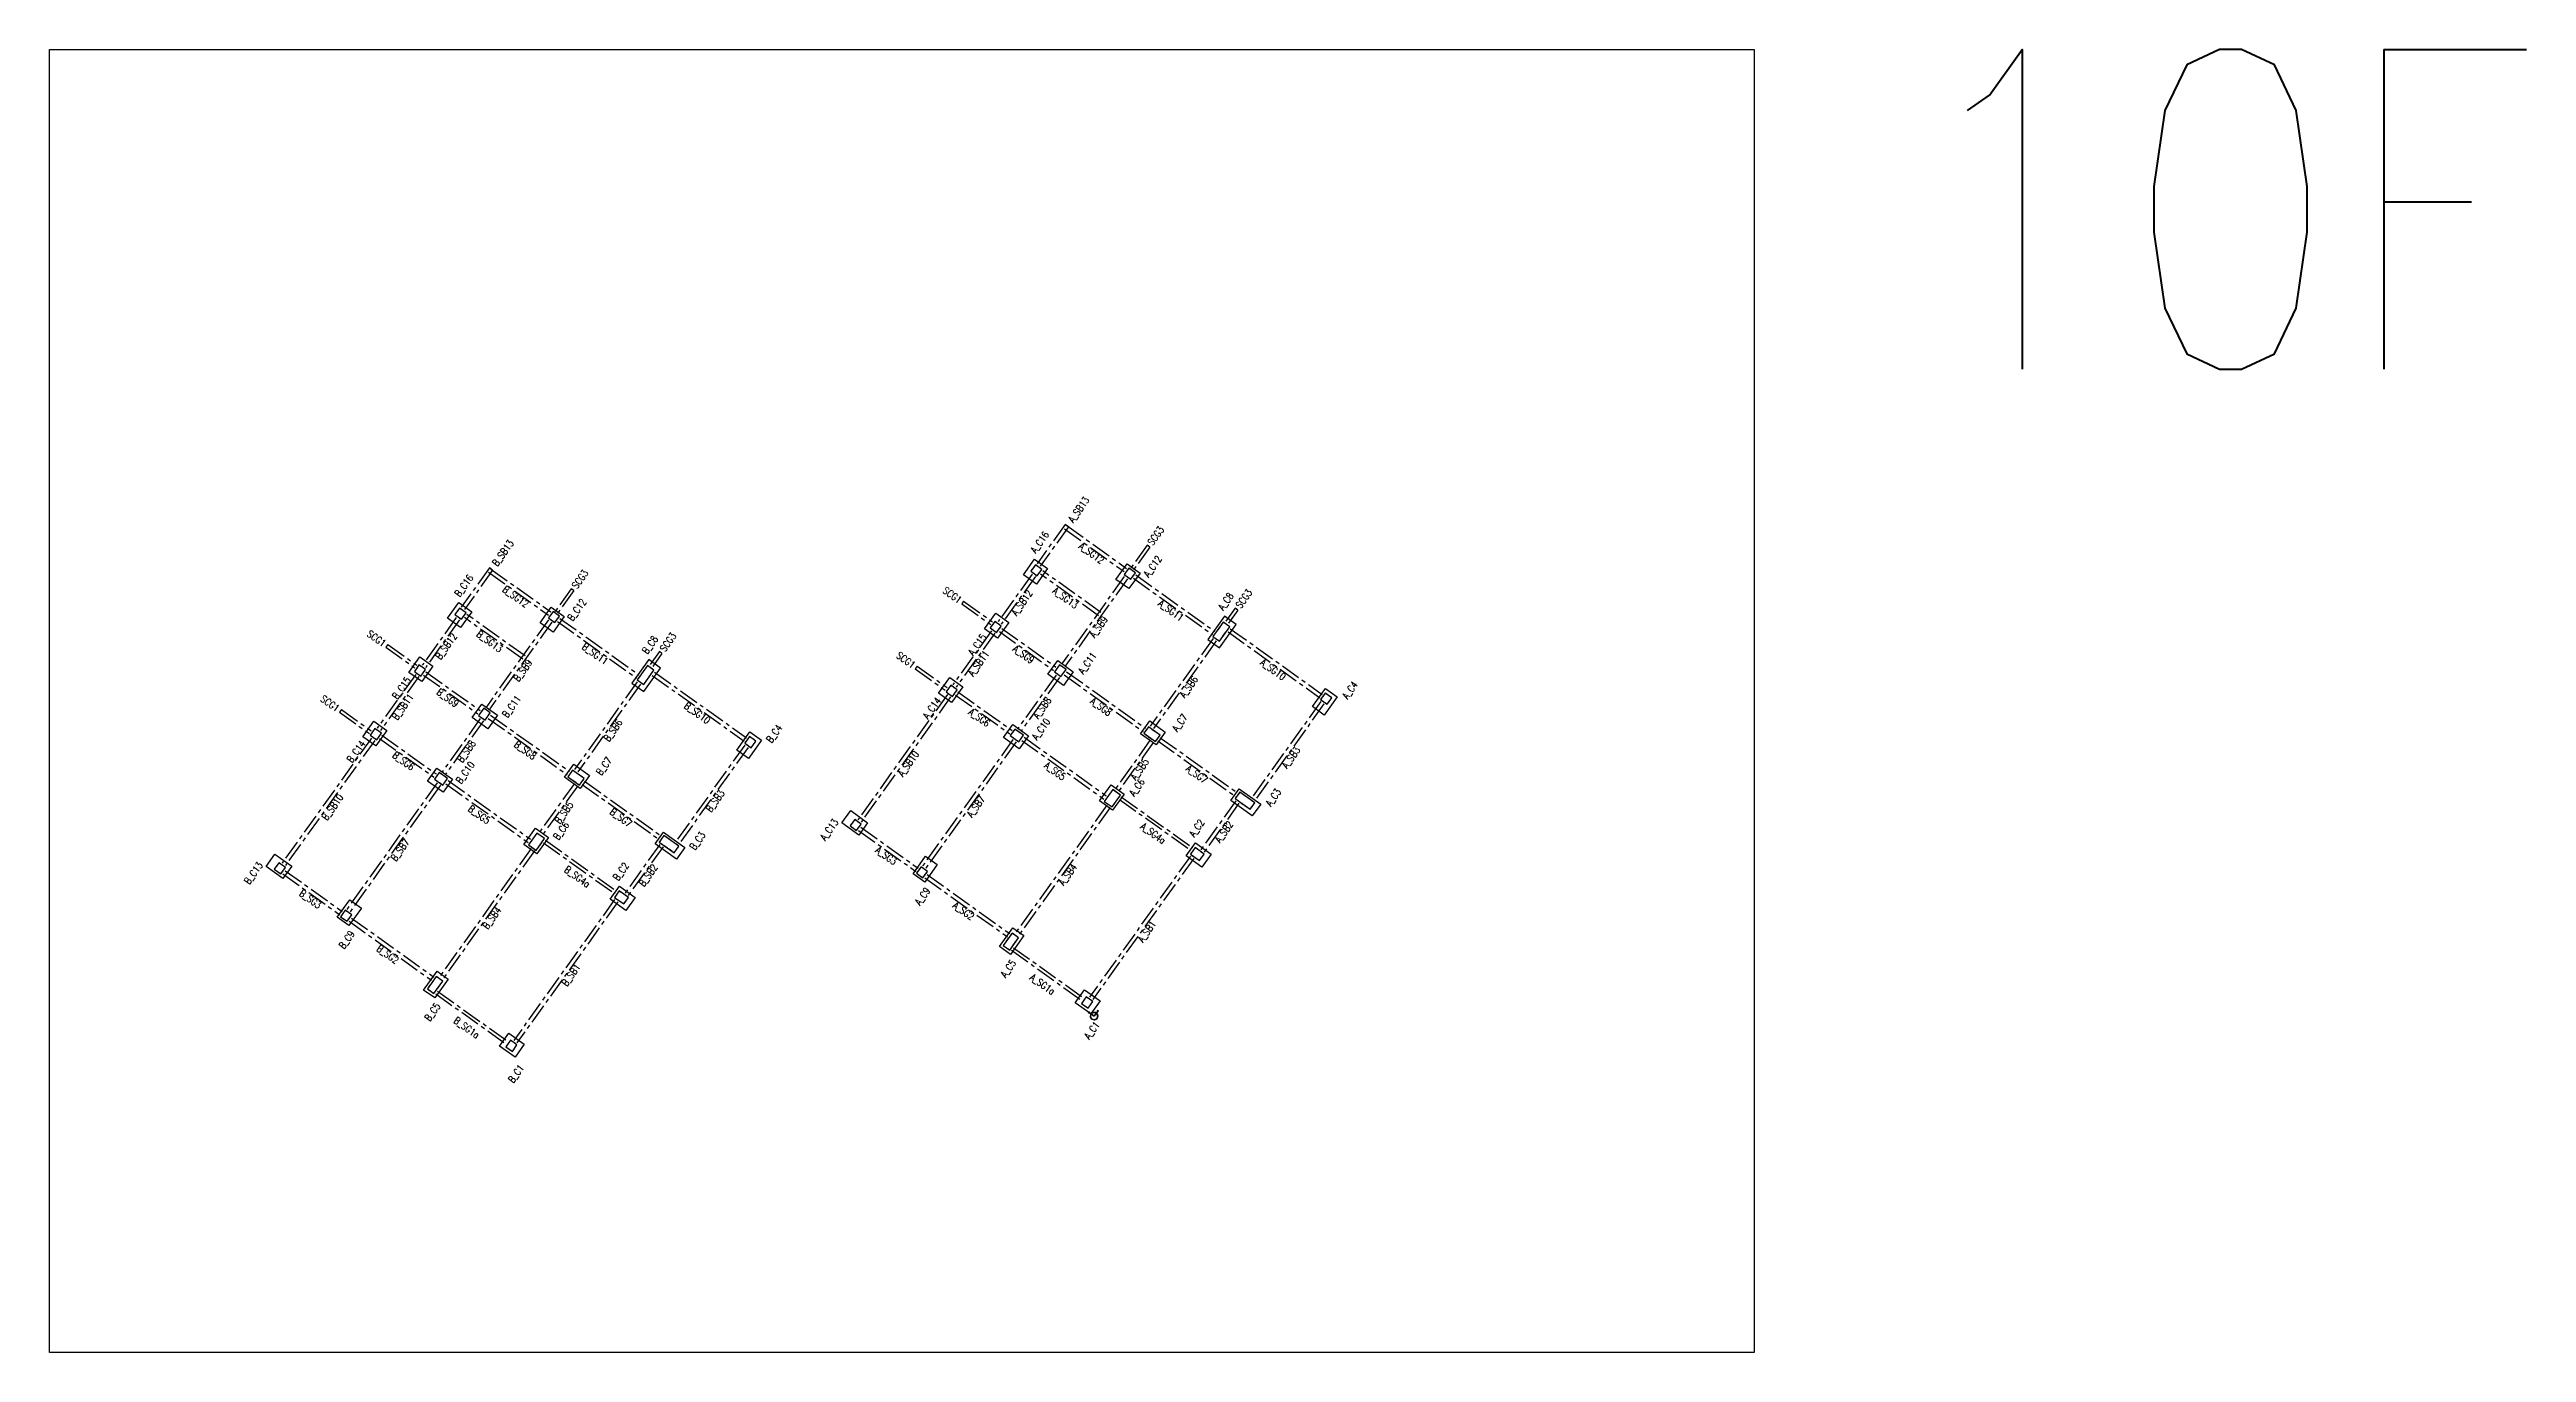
# Model space of a CAD drawing. Header units: millimetres. Extents: x 39613 to 69886, y 27475 to 191272.
# Drawn here: x 50002 to 65498, y 119029 to 127184 of the extents above; entities that cross this region are included whole.
import ezdxf
from ezdxf.enums import TextEntityAlignment as Align

# ---------------------------------------------------------------- set-up
doc = ezdxf.new("R2010")
doc.units = ezdxf.units.MM
doc.header["$LTSCALE"] = 100
doc.header["$MEASUREMENT"] = 0
doc.linetypes.add('CENTER', pattern=[2, 1.25, -0.25, 0.25, -0.25])
doc.linetypes.add('HIDDEN', pattern=[0.375, 0.25, -0.125])
for name, color, linetype in [('TC-COLUMN', 1, 'Continuous'), ('TC-TB', 2, 'Continuous'), ('TC-TC', 4, 'Continuous'), ('TC-虛鋼柱', 4, 'HIDDEN'), ('TC-鋼柱', 11, 'Continuous'), ('TC-鋼粱', 183, 'CENTER')]:
    doc.layers.add(name, color=color, linetype=linetype)
doc.styles.get("Standard").update_dxf_attribs({"font": 'txt.shx', "width": 0.8, "bigfont": 'ae.shx'})

msp = doc.modelspace()

# ---------------------------------------------------------------- texts
at = {"layer": 'Defpoints', "color": 3, "width": 0.8}
msp.add_text('10F', height=2000, rotation=360, dxfattribs=at).set_placement((61589.25, 127184.24), align=Align.TOP_LEFT)
at = {"layer": 'TC-TB', "width": 0.8}
for s, rotation, p in [('A_SB13', 54.440027, (56440.49, 124304.41)), ('SCG3', 54.439959, (56922.97, 124140.66)), ('B_SB13', 54.440027, (52838.04, 124032.52)), ('A_SG12', 324, (56520.73, 124031.89)), ('B_SG12', 324, (52918.28, 123760)), ('SCG3', 54.439959, (53320.52, 123868.77)), ('SCG1', 324.440027, (55649.56, 123769.79)), ('A_SB12', 54.440027, (56084.87, 123720.97)), ('A_SG13', 324, (56357.4, 123751.65)), ('A_SG11', 324, (57017.64, 123673.59)), ('SCG3', 54.439959, (57473.95, 123746.78)), ('SCG1', 324.440027, (52047.11, 123497.9)), ('B_SB12', 54.440027, (52482.42, 123449.08)), ('B_SG13', 324, (52754.95, 123479.76)), ('SCG3', 54.439959, (53871.5, 123474.89)), ('A_SB9', 54.440027, (56564.46, 123570.38)), ('B_SB9', 54.440027, (52962.01, 123298.49)), ('B_SG11', 324, (53415.19, 123401.71)), ('SCG1', 324.440027, (55358.75, 123362.99)), ('A_SB11', 54.440027, (55813.88, 123341.9)), ('A_SG9', 324, (56095.6, 123398.53)), ('A_SG10', 324, (57656.27, 123303.28)), ('A_SB6', 54.440027, (57128.61, 123194.93)), ('SCG1', 324.440027, (51756.3, 123091.1)), ('B_SB11', 54.440027, (52211.43, 123070.01)), ('B_SG9', 324, (52493.15, 123126.64)), ('B_SG10', 324, (54053.82, 123031.39)), ('A_SG6', 324, (55818.89, 123003.28)), ('A_SB8', 54.440027, (56211.2, 123063.95)), ('A_SG8', 324, (56580.3, 123070.62)), ('B_SB6', 54.440027, (53526.16, 122923.04)), ('B_SG6', 324, (52216.44, 122731.39)), ('B_SB8', 54.440027, (52608.75, 122792.06)), ('B_SG8', 324, (52977.85, 122798.73)), ('A_SB10', 54.440027, (55374.4, 122714.23)), ('A_SB5', 54.440027, (56821.8, 122679.79)), ('A_SB3', 54.440027, (57768.66, 122752.83)), ('A_SG5', 324, (56292.43, 122667.94)), ('A_SG7', 324, (57179.36, 122648.68)), ('B_SB10', 54.440027, (51771.95, 122442.34)), ('B_SG5', 324, (52689.98, 122396.05)), ('B_SB5', 54.440027, (53219.35, 122407.9)), ('B_SG7', 324, (53576.91, 122376.79)), ('B_SB3', 54.440027, (54166.21, 122480.94)), ('A_SB7', 54.440027, (55796.91, 122446.03)), ('A_SG4a', 324, (56906.1, 122278.41)), ('A_SB2', 54.440027, (57349.04, 122287.6)), ('B_SB7', 54.440027, (52194.46, 122174.14)), ('A_SG3', 324, (55236.2, 122138.58)), ('B_SG4a', 324, (53303.65, 122006.52)), ('B_SB2', 54.440027, (53746.59, 122015.71)), ('A_SB4', 54.440027, (56371.55, 122020.73)), ('B_SG3', 324, (51633.75, 121866.69)), ('B_SB4', 54.440027, (52769.1, 121748.84)), ('A_SG2', 324, (55720.03, 121792.7)), ('A_SB1', 54.440027, (56866.34, 121663.95)), ('B_SG2', 324, (52117.58, 121520.81)), ('B_SB1', 54.440027, (53263.89, 121392.06)), ('A_SG1a', 324, (56213.94, 121333.78)), ('B_SG1a', 324, (52611.49, 121061.89))]:
    msp.add_text(s, height=45, rotation=rotation, dxfattribs=at).set_placement(p, align=Align.MIDDLE_CENTER)
at = {"layer": 'TC-TC', "width": 0.8}
for s, p in [('A_C16', (56196.3, 124100.38)), ('A_C12', (56902.89, 123949.23)), ('B_C16', (52593.85, 123828.49)), ('B_C12', (53300.44, 123677.34)), ('A_C8', (57360.44, 123729.88)), ('B_C8', (53757.99, 123457.99)), ('A_C15', (55805.52, 123459.16)), ('A_C11', (56494.43, 123343.84)), ('B_C15', (52203.07, 123187.27)), ('A_C4', (58137.58, 123174.32)), ('B_C11', (52891.98, 123071.96)), ('A_C14', (55521.68, 123062.12)), ('B_C4', (54535.13, 122902.43)), ('A_C10', (56204.51, 122930.55)), ('A_C7', (57072.72, 122970.6)), ('B_C14', (51919.23, 122790.23)), ('B_C7', (53470.27, 122698.71)), ('B_C10', (52602.06, 122658.66)), ('A_C6', (56804.49, 122566.17)), ('A_C3', (57657.88, 122503.28)), ('B_C6', (53202.04, 122294.28)), ('B_C3', (54055.43, 122231.39)), ('A_C13', (54879.51, 122301.38)), ('A_C2', (57178.43, 122311.14)), ('B_C13', (51277.06, 122029.49)), ('B_C2', (53575.98, 122039.25)), ('A_C9', (55462.94, 121884.29)), ('B_C9', (51860.49, 121612.4)), ('A_C5', (55999.62, 121431.67)), ('B_C5', (52397.17, 121159.78)), ('A_C1', (56522.63, 121045.49)), ('B_C1', (52920.18, 120773.6))]:
    msp.add_text(s, height=45, rotation=54.440027, dxfattribs=at).set_placement(p, align=Align.MIDDLE_CENTER)

# ---------------------------------------------------------------- blocks, each defined once
blk = doc.blocks.new('origin')
at = {"color": 3, "lineweight": 35}
blk.add_line((0, 0), (0, 39), dxfattribs=at)
at = {"color": 1, "lineweight": 35}
blk.add_line((0, 0), (39, 0), dxfattribs=at)
at = {"color": 7, "lineweight": 35, "true_color": 0xffffff}
blk.add_lwpolyline([(0, 24), (-18, 15), (-24, 0), (-18, -15), (-4, -23), (13, -19), (22, -7), (23, 6), (15, 18), (0, 24)], dxfattribs=at)
at = {"color": 3, "lineweight": 35}
blk.add_lwpolyline([(0, 44), (-3, 39), (3, 39)], close=True, dxfattribs=at)
at = {"color": 1, "lineweight": 35}
blk.add_lwpolyline([(44, 0), (39, 3), (39, -3)], close=True, dxfattribs=at)

# ---------------------------------------------------------------- linework, layer by layer
at = {"layer": 'Defpoints'}
msp.add_lwpolyline([(60666.19, 127184.24), (60666.19, 119028.87), (50001.56, 119028.87), (50001.56, 127184.24)], close=True, dxfattribs=at)
at = {"layer": 'TC-COLUMN'}
for points in [[(56093.92, 123896.98), (56163.71, 123994.6), (56245.06, 123936.45), (56175.27, 123838.83)], [(56672.69, 123867.95), (56742.48, 123965.57), (56823.83, 123907.41), (56754.04, 123809.79)], [(52491.47, 123625.09), (52561.26, 123722.71), (52642.61, 123664.56), (52572.82, 123566.94)], [(53070.24, 123596.06), (53140.03, 123693.68), (53221.38, 123635.52), (53151.59, 123537.9)], [(55851.47, 123557.84), (55921.26, 123655.46), (56002.61, 123597.31), (55932.82, 123499.68)], [(57247.88, 123490.74), (57321.1, 123438.4), (57425.77, 123584.83), (57352.55, 123637.17)], [(52249.02, 123285.95), (52318.81, 123383.57), (52400.16, 123325.42), (52330.37, 123227.79)], [(53645.43, 123218.85), (53718.65, 123166.51), (53823.32, 123312.94), (53750.11, 123365.28)], [(56309.02, 123359.61), (56406.64, 123289.82), (56345.58, 123204.41), (56247.96, 123274.19)], [(55563.57, 123155.1), (55633.36, 123252.73), (55714.71, 123194.57), (55644.92, 123096.95)], [(52706.57, 123087.72), (52804.19, 123017.93), (52743.13, 122932.52), (52645.51, 123002.3)], [(57903.64, 123071.13), (57985.05, 123185.02), (58058.27, 123132.68), (57976.85, 123018.79)], [(51961.12, 122883.21), (52030.91, 122980.84), (52112.26, 122922.68), (52042.47, 122825.06)], [(54301.19, 122799.24), (54382.6, 122913.13), (54455.82, 122860.79), (54374.4, 122746.9)], [(56027.82, 122958.51), (56125.44, 122888.73), (56067.29, 122807.38), (55969.67, 122877.16)], [(56884.4, 122982.3), (56982.02, 122912.52), (56923.87, 122831.17), (56826.25, 122900.95)], [(52425.37, 122686.62), (52522.99, 122616.84), (52464.84, 122535.49), (52367.22, 122605.27)], [(53281.95, 122710.41), (53379.57, 122640.63), (53321.42, 122559.28), (53223.8, 122629.06)], [(56571.38, 122480.82), (56644.08, 122582.5), (56725.43, 122524.35), (56652.73, 122422.66)], [(55013.82, 122420.48), (55119.57, 122344.88), (55064.33, 122267.59), (54958.57, 122343.19)], [(57392.25, 122484.21), (57444.59, 122557.42), (57578.81, 122461.47), (57526.47, 122388.25)], [(52968.93, 122208.93), (53041.63, 122310.61), (53122.98, 122252.46), (53050.28, 122150.77)], [(53789.8, 122212.32), (53842.14, 122285.53), (53976.36, 122189.58), (53924.02, 122116.36)], [(51411.37, 122148.59), (51517.13, 122072.99), (51461.88, 121995.7), (51356.12, 122071.3)], [(55476.93, 121972.64), (55403.71, 122024.98), (55482.22, 122134.8), (55555.44, 122082.46)], [(57210, 122067.31), (57112.38, 122137.09), (57170.54, 122218.44), (57268.16, 122148.66)], [(51874.48, 121700.75), (51801.26, 121753.09), (51879.77, 121862.91), (51952.99, 121810.57)], [(53607.55, 121795.42), (53509.93, 121865.2), (53568.09, 121946.55), (53665.71, 121876.77)], [(55944.45, 121569.45), (56028.78, 121687.4), (56097.93, 121637.97), (56013.6, 121520.01)], [(52342, 121297.56), (52426.33, 121415.51), (52495.48, 121366.08), (52411.15, 121248.12)], [(56516.28, 121148.37), (56418.66, 121218.16), (56476.81, 121299.51), (56574.43, 121229.72)], [(52913.83, 120876.48), (52816.21, 120946.27), (52874.36, 121027.62), (52971.99, 120957.83)]]:
    msp.add_lwpolyline(points, close=True, dxfattribs=at)
at = {"layer": 'TC-虛鋼柱'}
for points in [[(56181.1, 123889.97), (56210.18, 123930.65), (56169.5, 123959.73), (56140.43, 123919.05)], [(56765.69, 123869.07), (56794.77, 123909.75), (56754.09, 123938.83), (56725.01, 123898.15)], [(52578.65, 123618.09), (52607.73, 123658.76), (52567.05, 123687.84), (52537.98, 123647.16)], [(53163.24, 123597.18), (53192.32, 123637.86), (53151.64, 123666.94), (53122.56, 123626.26)], [(55927.03, 123534.56), (55956.1, 123575.24), (55915.43, 123604.31), (55886.35, 123563.64)], [(57385.09, 123570.9), (57344.41, 123599.97), (57280.44, 123510.49), (57321.11, 123481.41)], [(52324.58, 123262.67), (52353.65, 123303.35), (52312.98, 123332.42), (52283.9, 123291.75)], [(53782.64, 123299.01), (53741.96, 123328.08), (53677.99, 123238.6), (53718.66, 123209.52)], [(55651.04, 123135.6), (55680.12, 123176.27), (55639.44, 123205.35), (55610.36, 123164.68)], [(56329.33, 123259.05), (56361.31, 123303.79), (56320.64, 123332.87), (56288.65, 123288.13)], [(52726.88, 122987.16), (52758.86, 123031.9), (52718.19, 123060.98), (52686.2, 123016.24)], [(57994.32, 123086.2), (58023.39, 123126.88), (57982.72, 123155.96), (57953.64, 123115.28)], [(52048.59, 122863.71), (52077.67, 122904.38), (52036.99, 122933.46), (52007.91, 122892.79)], [(56065.27, 122851.84), (56094.35, 122892.52), (56041.47, 122930.32), (56012.39, 122889.64)], [(56920.39, 122852.09), (56949.46, 122892.77), (56876.25, 122945.11), (56847.17, 122904.43)], [(54391.87, 122814.31), (54420.94, 122854.99), (54380.27, 122884.07), (54351.19, 122843.39)], [(52462.82, 122579.95), (52491.9, 122620.63), (52439.02, 122658.43), (52409.94, 122617.75)], [(53317.94, 122580.2), (53347.01, 122620.88), (53273.8, 122673.22), (53244.72, 122632.54)], [(56649.25, 122443.59), (56701.59, 122516.8), (56652.78, 122551.7), (56600.44, 122478.48)], [(57512.55, 122428.94), (57541.63, 122469.61), (57448.07, 122536.49), (57419, 122495.81)], [(53046.81, 122171.7), (53099.14, 122244.91), (53050.33, 122279.81), (52997.99, 122206.59)], [(55050.68, 122295.79), (55079.76, 122336.46), (55039.08, 122365.54), (55010, 122324.87)], [(53910.1, 122157.05), (53939.18, 122197.72), (53845.62, 122264.6), (53816.55, 122223.93)], [(57196.07, 122108), (57225.15, 122148.67), (57168.2, 122189.38), (57139.12, 122148.71)], [(51448.23, 122023.9), (51477.31, 122064.57), (51436.63, 122093.65), (51407.55, 122052.98)], [(55465.31, 121999.38), (55494.39, 122040.05), (55453.71, 122069.13), (55424.64, 122028.45)], [(53593.62, 121836.11), (53622.7, 121876.78), (53565.75, 121917.49), (53536.67, 121876.82)], [(51862.86, 121727.49), (51891.94, 121768.16), (51851.27, 121797.24), (51822.19, 121756.56)], [(56008.96, 121547.91), (56064.21, 121625.2), (56023.54, 121654.28), (55968.29, 121576.99)], [(52406.51, 121276.02), (52461.76, 121353.31), (52421.09, 121382.39), (52365.84, 121305.1)], [(56499.44, 121184.99), (56528.52, 121225.67), (56487.84, 121254.75), (56458.76, 121214.07)], [(52896.99, 120913.1), (52926.07, 120953.78), (52885.39, 120982.86), (52856.31, 120942.18)]]:
    msp.add_lwpolyline(points, close=True, dxfattribs=at)
at = {"layer": 'TC-鋼柱'}
for points in [[(56181.1, 123889.97), (56210.18, 123930.65), (56169.5, 123959.73), (56140.43, 123919.05)], [(56765.69, 123869.07), (56794.77, 123909.75), (56754.09, 123938.83), (56725.01, 123898.15)], [(52578.65, 123618.09), (52607.73, 123658.76), (52567.05, 123687.84), (52537.98, 123647.16)], [(53163.24, 123597.18), (53192.32, 123637.86), (53151.64, 123666.94), (53122.56, 123626.26)], [(55927.03, 123534.56), (55956.1, 123575.24), (55915.43, 123604.31), (55886.35, 123563.64)], [(57385.09, 123570.9), (57344.41, 123599.97), (57280.44, 123510.49), (57321.11, 123481.41)], [(52324.58, 123262.67), (52353.65, 123303.35), (52312.98, 123332.42), (52283.9, 123291.75)], [(53782.64, 123299.01), (53741.96, 123328.08), (53677.99, 123238.6), (53718.66, 123209.52)], [(55651.04, 123135.6), (55680.12, 123176.27), (55639.44, 123205.35), (55610.36, 123164.68)], [(56329.33, 123259.05), (56361.31, 123303.79), (56320.64, 123332.87), (56288.65, 123288.13)], [(52726.88, 122987.16), (52758.86, 123031.9), (52718.19, 123060.98), (52686.2, 123016.24)], [(57994.32, 123086.2), (58023.39, 123126.88), (57982.72, 123155.96), (57953.64, 123115.28)], [(52048.59, 122863.71), (52077.67, 122904.38), (52036.99, 122933.46), (52007.91, 122892.79)], [(56065.27, 122851.84), (56094.35, 122892.52), (56041.47, 122930.32), (56012.39, 122889.64)], [(56920.39, 122852.09), (56949.46, 122892.77), (56876.25, 122945.11), (56847.17, 122904.43)], [(54391.87, 122814.31), (54420.94, 122854.99), (54380.27, 122884.07), (54351.19, 122843.39)], [(52462.82, 122579.95), (52491.9, 122620.63), (52439.02, 122658.43), (52409.94, 122617.75)], [(53317.94, 122580.2), (53347.01, 122620.88), (53273.8, 122673.22), (53244.72, 122632.54)], [(56649.25, 122443.59), (56701.59, 122516.8), (56652.78, 122551.7), (56600.44, 122478.48)], [(57512.55, 122428.94), (57541.63, 122469.61), (57448.07, 122536.49), (57419, 122495.81)], [(53046.81, 122171.7), (53099.14, 122244.91), (53050.33, 122279.81), (52997.99, 122206.59)], [(55050.68, 122295.79), (55079.76, 122336.46), (55039.08, 122365.54), (55010, 122324.87)], [(53910.1, 122157.05), (53939.18, 122197.72), (53845.62, 122264.6), (53816.55, 122223.93)], [(57196.07, 122108), (57225.15, 122148.67), (57168.2, 122189.38), (57139.12, 122148.71)], [(51448.23, 122023.9), (51477.31, 122064.57), (51436.63, 122093.65), (51407.55, 122052.98)], [(55465.31, 121999.38), (55494.39, 122040.05), (55453.71, 122069.13), (55424.64, 122028.45)], [(53593.62, 121836.11), (53622.7, 121876.78), (53565.75, 121917.49), (53536.67, 121876.82)], [(51862.86, 121727.49), (51891.94, 121768.16), (51851.27, 121797.24), (51822.19, 121756.56)], [(56008.96, 121547.91), (56064.21, 121625.2), (56023.54, 121654.28), (55968.29, 121576.99)], [(52406.51, 121276.02), (52461.76, 121353.31), (52421.09, 121382.39), (52365.84, 121305.1)], [(56499.44, 121184.99), (56528.52, 121225.67), (56487.84, 121254.75), (56458.76, 121214.07)], [(52896.99, 120913.1), (52926.07, 120953.78), (52885.39, 120982.86), (52856.31, 120942.18)]]:
    msp.add_lwpolyline(points, close=True, dxfattribs=at)
at = {"layer": 'TC-鋼粱'}
for p, q in [((56355.58, 124211.42), (56179.39, 123964.96)), ((56375.92, 124196.88), (56199.73, 123950.42)), ((56351.21, 124183.81), (56725.6, 123916.17)), ((56375.92, 124196.88), (56355.58, 124211.42)), ((56365.75, 124204.15), (56740.14, 123936.51)), ((56868.31, 124081.39), (56766.59, 123939.11)), ((56884.58, 124069.76), (56782.86, 123927.48)), ((56884.58, 124069.76), (56868.31, 124081.39)), ((52753.13, 123939.53), (52576.94, 123693.07)), ((52773.47, 123924.99), (52597.28, 123678.53)), ((52748.76, 123911.92), (53123.15, 123644.28)), ((52773.47, 123924.99), (52753.13, 123939.53)), ((52763.3, 123932.26), (53137.69, 123664.62)), ((56148.85, 123900.74), (55935.48, 123602.27)), ((56169.19, 123886.2), (55955.82, 123587.73)), ((56565.09, 123640.06), (56200.87, 123900.43)), ((56579.63, 123660.39), (56215.41, 123920.77)), ((56725.3, 123885.65), (56332.73, 123336.51)), ((56745.64, 123871.12), (56353.07, 123321.97)), ((56782.55, 123875.46), (57276.58, 123522.29)), ((56797.09, 123895.8), (57291.12, 123542.63)), ((53265.86, 123809.5), (53164.14, 123667.22)), ((53282.13, 123797.87), (53180.41, 123655.59)), ((53282.13, 123797.87), (53265.86, 123809.5)), ((55720.46, 123731.4), (55708.83, 123715.13)), ((55708.83, 123715.13), (55889.85, 123585.72)), ((55720.46, 123731.4), (55901.48, 123601.99)), ((57419.33, 123687.57), (57361.27, 123606.36)), ((57435.6, 123675.94), (57377.54, 123594.73)), ((57435.6, 123675.94), (57419.33, 123687.57)), ((52546.4, 123628.85), (52333.03, 123330.38)), ((52566.74, 123614.31), (52353.37, 123315.84)), ((52962.64, 123368.17), (52598.42, 123628.54)), ((52977.18, 123388.5), (52612.96, 123648.88)), ((53122.85, 123613.76), (52730.28, 123064.62)), ((53143.19, 123599.23), (52750.62, 123050.08)), ((53180.1, 123603.57), (53674.13, 123250.4)), ((53194.64, 123623.91), (53688.67, 123270.74)), ((55894.77, 123545.33), (55653.39, 123207.67)), ((55915.11, 123530.79), (55673.73, 123193.13)), ((55943.88, 123540.95), (56283.52, 123298.15)), ((55958.42, 123561.29), (56298.06, 123318.49)), ((57374.32, 123538.64), (57949.87, 123127.2)), ((57388.86, 123558.98), (57964.41, 123147.54)), ((52118.01, 123459.51), (52106.38, 123443.24)), ((52106.38, 123443.24), (52287.4, 123313.83)), ((52118.01, 123459.51), (52299.03, 123330.1)), ((53816.88, 123415.68), (53758.82, 123334.47)), ((53833.15, 123404.05), (53775.09, 123322.84)), ((53833.15, 123404.05), (53816.88, 123415.68)), ((57280.72, 123497.99), (56888.18, 122948.87)), ((57301.06, 123483.45), (56908.51, 122934.33)), ((52292.32, 123273.44), (52050.94, 122935.78)), ((52312.66, 123258.9), (52071.28, 122921.24)), ((52341.43, 123269.06), (52681.07, 123026.26)), ((52355.97, 123289.4), (52695.61, 123046.6)), ((53678.28, 123226.1), (53285.73, 122676.98)), ((53698.61, 123211.56), (53306.06, 122662.44)), ((53771.87, 123266.75), (54347.42, 122855.31)), ((53786.41, 123287.09), (54361.96, 122875.65)), ((55429.65, 123324.6), (55418.01, 123308.33)), ((55418.01, 123308.33), (55605.14, 123174.56)), ((55429.65, 123324.6), (55616.77, 123190.83)), ((56299.11, 123268.36), (56057.86, 122930.89)), ((56319.44, 123253.82), (56078.2, 122916.36)), ((56349.19, 123269.64), (56843.4, 122916.35)), ((56363.73, 123289.98), (56857.94, 122936.69)), ((51827.2, 123052.71), (51815.56, 123036.44)), ((51827.2, 123052.71), (52014.32, 122918.94)), ((55618.78, 123146.36), (55059.13, 122363.5)), ((55639.12, 123131.83), (55079.47, 122348.96)), ((55669.34, 123144), (56008.57, 122901.49)), ((55683.87, 123164.34), (56023.11, 122921.83)), ((57954.17, 123102.61), (57521, 122496.65)), ((57974.51, 123088.07), (57541.33, 122482.11)), ((51815.56, 123036.44), (52002.69, 122902.67)), ((52081.43, 122892.45), (52420.66, 122649.94)), ((52696.66, 122996.47), (52455.41, 122659)), ((52716.99, 122981.93), (52475.75, 122644.47)), ((52746.74, 122997.75), (53240.95, 122644.46)), ((52761.28, 123018.09), (53255.49, 122664.8)), ((52016.33, 122874.47), (51456.68, 122091.61)), ((52036.67, 122859.94), (51477.02, 122077.07)), ((52066.89, 122872.11), (52406.12, 122629.6)), ((54351.72, 122830.72), (53918.55, 122224.76)), ((54372.06, 122816.18), (53938.88, 122210.22)), ((56029.1, 122865.41), (55463.6, 122074.36)), ((56049.44, 122850.87), (55483.94, 122059.82)), ((56083.58, 122860.26), (56598.12, 122492.43)), ((56098.12, 122880.6), (56612.66, 122512.77)), ((56888.13, 122862.86), (56667.14, 122553.72)), ((56908.47, 122848.32), (56687.48, 122539.18)), ((56935.98, 122856.48), (57418.13, 122511.8)), ((56950.52, 122876.81), (57432.67, 122532.14)), ((52426.65, 122593.52), (51861.15, 121802.47)), ((52446.99, 122578.98), (51881.49, 121787.93)), ((52481.13, 122588.37), (52995.68, 122220.54)), ((52495.67, 122608.71), (53010.21, 122240.88)), ((53285.68, 122590.97), (53064.69, 122281.83)), ((53306.02, 122576.43), (53085.03, 122267.3)), ((53333.53, 122584.59), (53815.68, 122239.91)), ((53348.07, 122604.92), (53830.22, 122260.25)), ((56617, 122454.35), (56043.59, 121652.23)), ((56637.34, 122439.81), (56063.92, 121637.69)), ((56695.19, 122490.65), (57142.62, 122170.79)), ((56706.82, 122506.92), (57154.25, 122187.06)), ((57422.69, 122480.89), (57204.52, 122175.71)), ((57443.02, 122466.35), (57224.86, 122161.17)), ((55063.18, 122296.07), (55420.86, 122040.37)), ((55077.71, 122316.41), (55435.4, 122060.71)), ((53014.55, 122182.46), (52441.14, 121380.34)), ((53034.89, 122167.92), (52461.48, 121365.8)), ((53092.74, 122218.76), (53540.17, 121898.9)), ((53104.37, 122235.03), (53551.8, 121915.17)), ((53820.24, 122209), (53602.07, 121903.82)), ((53840.57, 122194.46), (53622.41, 121889.28)), ((57139.41, 122136.21), (56507.84, 121252.74)), ((57159.75, 122121.67), (56528.18, 121238.2)), ((51460.73, 122024.18), (51818.41, 121768.48)), ((51475.26, 122044.52), (51832.95, 121788.82)), ((55477.81, 121999.66), (55994.23, 121630.48)), ((55492.35, 122020), (56008.77, 121650.82)), ((53536.96, 121864.32), (52905.39, 120980.85)), ((53557.3, 121849.78), (52925.73, 120966.31)), ((51875.36, 121727.77), (52391.79, 121358.59)), ((51889.9, 121748.11), (52406.32, 121378.93)), ((56020.01, 121546.17), (56459.35, 121232.09)), ((56031.64, 121562.44), (56470.98, 121248.36)), ((52417.56, 121274.28), (52856.9, 120960.2)), ((52429.19, 121290.55), (52868.53, 120976.47))]:
    msp.add_line(p, q, dxfattribs=at)

# ---------------------------------------------------------------- block references
at = {"rotation": 54.44002677732187}
msp.add_blockref('origin', (56536.62, 121133.83), dxfattribs=at)

msp.set_redraw_order([(e.dxf.handle, doc.entitydb.next_handle()) for e in msp.query("TEXT MTEXT ATTDEF DIMENSION ARC_DIMENSION")])  # texts and dimensions are drawn at this point

doc.saveas('drawing.dxf')
